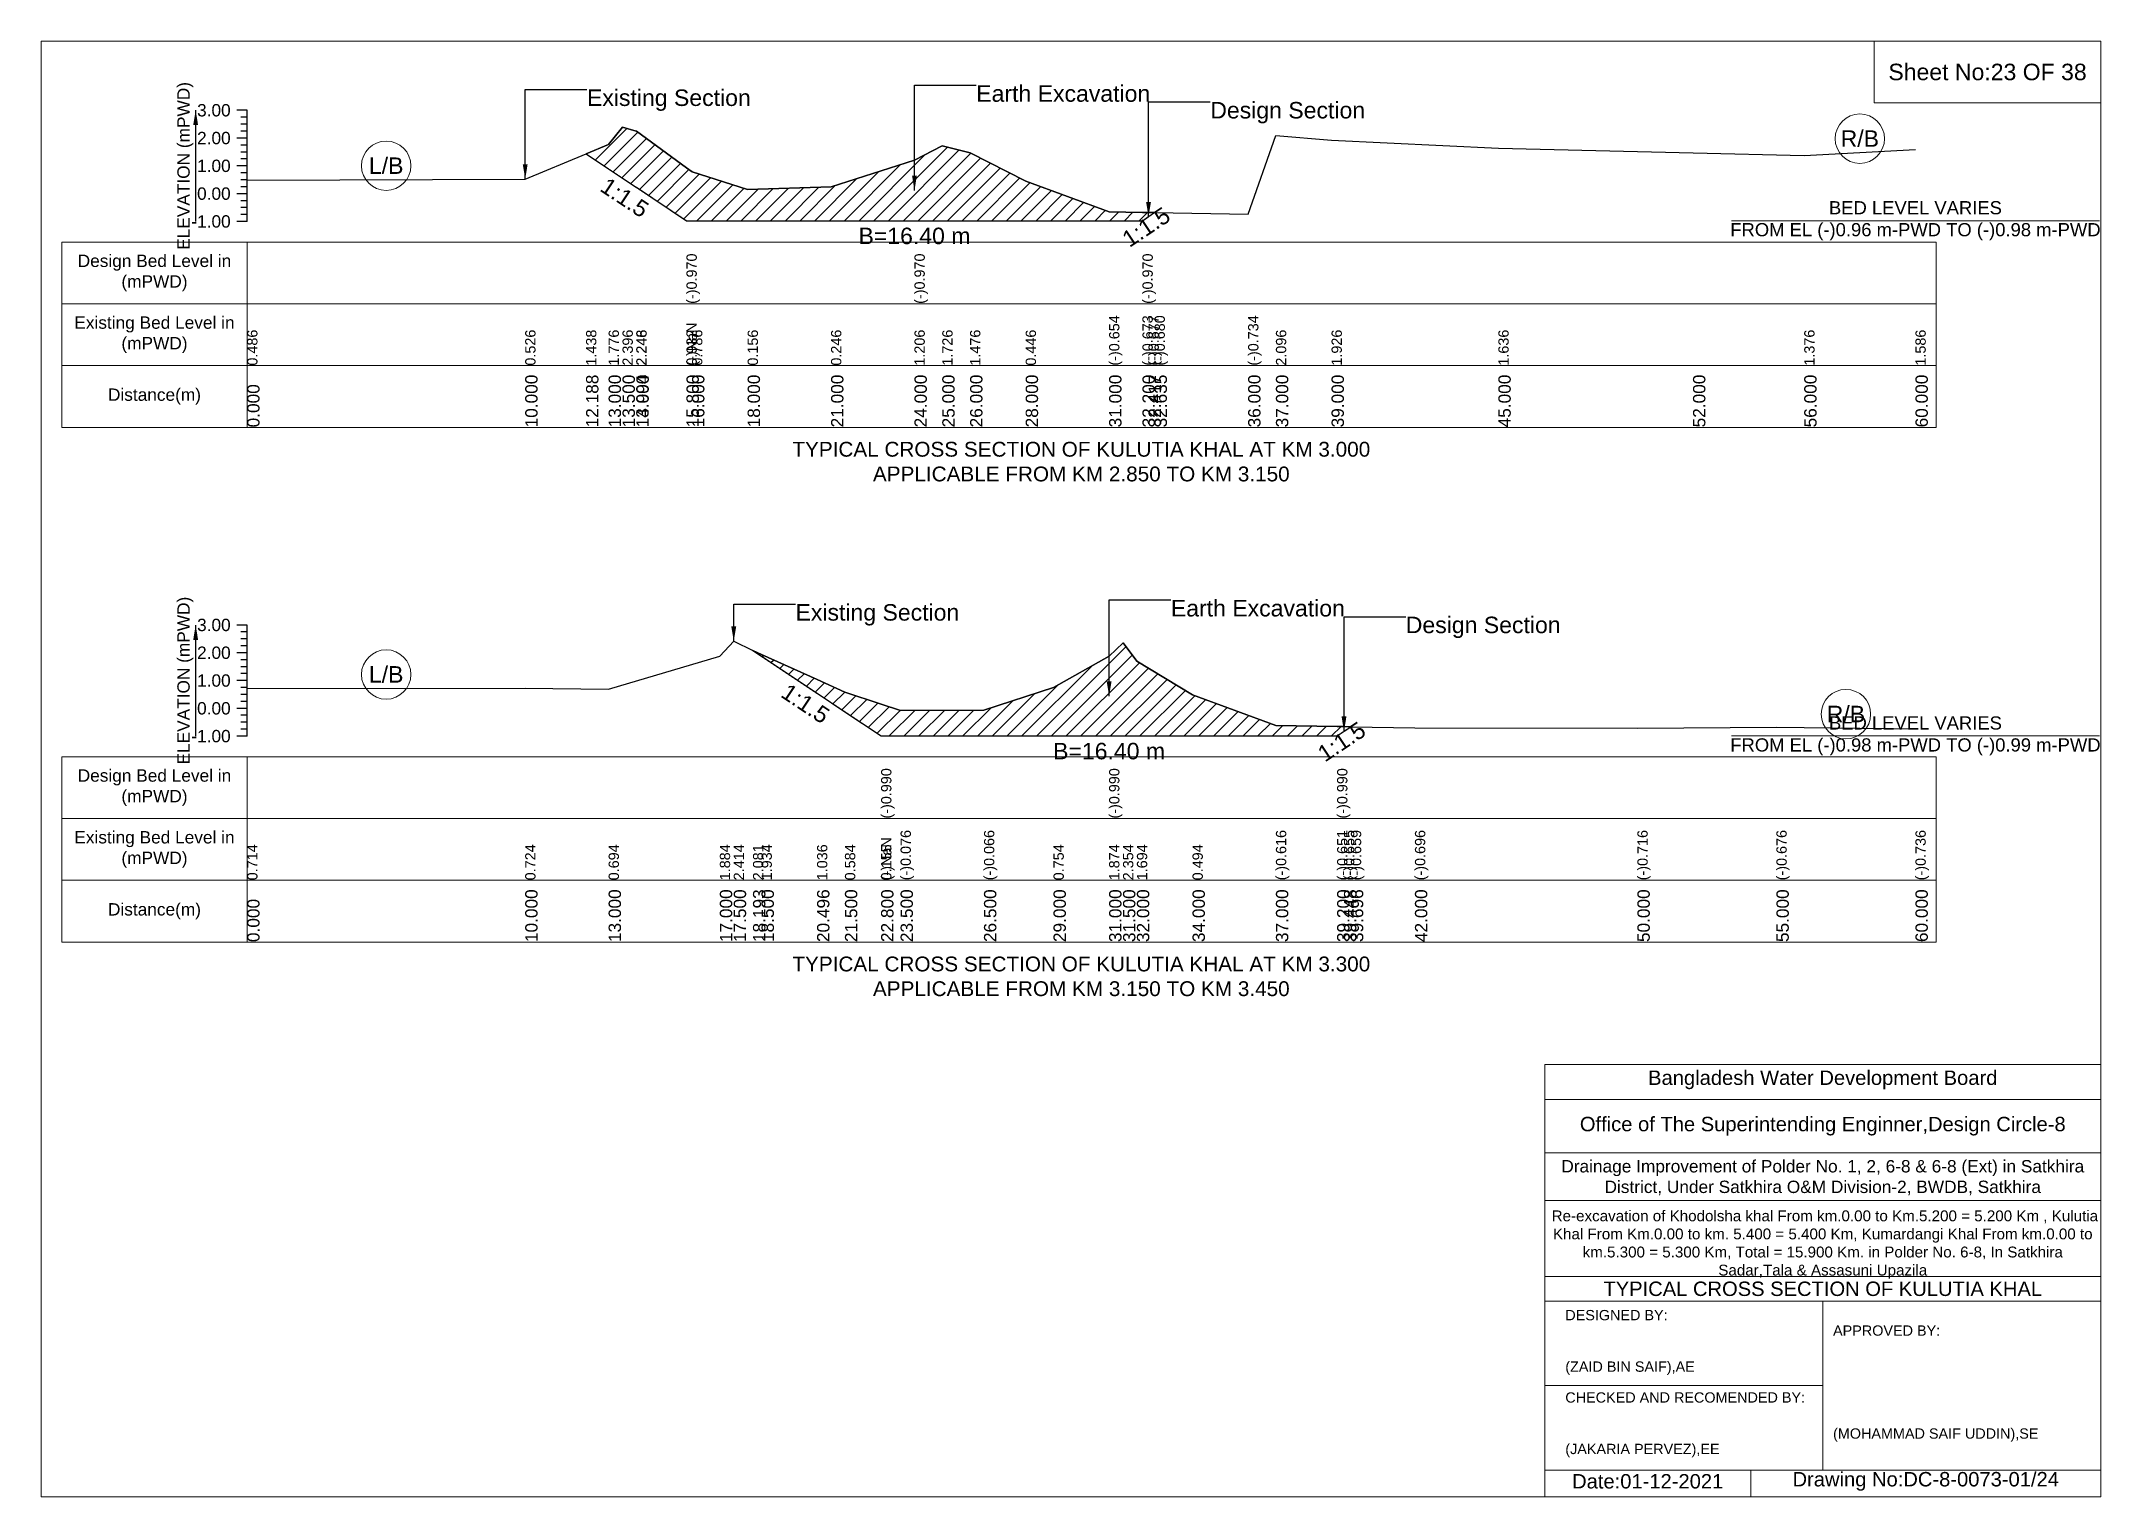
# Model space of a CAD drawing. Header units: inches. Extents: x 93000 to 476000, y -4242 to 0.
# Drawn here: x 320000 to 326000, y -4242 to 0 of the extents above; entities that cross this region are included whole.
import ezdxf

# ---------------------------------------------------------------- set-up
doc = ezdxf.new("R2010")
doc.units = ezdxf.units.IN
doc.header["$LTSCALE"] = 7
doc.header["$MEASUREMENT"] = 0
doc.linetypes.add('DASHED', pattern=[0.75, 0.5, -0.25])
for name, color, linetype, lineweight in [('Cross section Data Border', 7, 'Continuous', 9), ('Cross Section Labels', 7, 'Continuous', 9), ('Design_Bed_Level for Xsection', 7, 'DASHED', 25), ('Existing_Bed_Level for Xsection', 7, 'Continuous', 25), ('Long Section Labels', 7, 'Continuous', 9)]:
    doc.layers.add(name, color=color, linetype=linetype, lineweight=lineweight)
doc.styles.get("Standard").update_dxf_attribs({"font": 'arial.ttf'})
doc.dimstyles.get("Standard").update_dxf_attribs({"dimtxt": 0.18, "dimasz": 0.18, "dimexe": 0.18, "dimexo": 0.0625, "dimgap": 0.09, "dimtad": 0, "dimtih": 1, "dimtoh": 1, "dimdec": 4, "dimzin": 0, "dimdsep": 46, "dimtxsty": 'Standard', "dimcen": 0.09, "dimadec": 0, "dimazin": 0, "dimtfac": 1, "dimtdec": 4, "dimtofl": 0, "dimtmove": 0, "dimatfit": 3, "dimfxl": 1, "dimtolj": 1, "dimtzin": 0, "dimarcsym": 0})

msp = doc.modelspace()

# ---------------------------------------------------------------- texts
at = {"layer": 'Cross section Data Border', "attachment_point": 5}
for s, insert, char_height in [('Sheet No:23 OF 38', (325670, -90), 48), ('Bangladesh Water Development Board', (325190, -3027), 42), ('Office of The Superintending Enginner,Design Circle-8', (325190, -3162), 42)]:
    msp.add_mtext(s, dxfattribs=dict(at, insert=insert, char_height=char_height))
at = {"layer": 'Cross section Data Border'}
for s, insert, char_height, width, attachment_point in [('Design Bed Level in (mPWD)', (320330, -675.5), 36, 480, 5), ('Existing Bed Level in (mPWD)', (320330, -855.5), 36, 480, 5), ('Distance(m)', (320330, -1035.5), 36, 480, 5), ('Design Bed Level in (mPWD)', (320330, -2175.4), 36, 480, 5), ('Existing Bed Level in (mPWD)', (320330, -2355.4), 36, 480, 5), ('Distance(m)', (320330, -2535.4), 36, 480, 5), ('Drainage Improvement of Polder No. 1, 2, 6-8 & 6-8 (Ext) in Satkhira District, Under Satkhira O&M Division-2, BWDB, Satkhira', (325190, -3312), 36, 1680, 5), (' Re-excavation of Khodolsha khal From km.0.00 to Km.5.200 = 5.200 Km , Kulutia Khal From Km.0.00 to km. 5.400 = 5.400 Km, Kumardangi Khal From km.0.00 to km.5.300 = 5.300 Km, Total = 15.900 Km. in Polder No. 6-8, In Satkhira Sadar,Tala & Assasuni Upazila', (325190, -3507), 31.6143, 1620, 5), ('TYPICAL CROSS SECTION OF KULUTIA KHAL', (325190, -3636), 42, 1680, 5), ('DESIGNED BY:^J^J^J(ZAID BIN SAIF),AE', (324440, -3792), 30, 840, 4), ('APPROVED BY:^J^J^J^J^J^J(MOHAMMAD SAIF UDDIN),SE', (325220, -3912), 30, 840, 4), ('CHECKED AND RECOMENDED BY:^J^J^J(JAKARIA PERVEZ),EE', (324440, -4032), 30, 840, 4), ('Date:01-12-2021', (324680, -4197), 42, 840, 5), ('Drawing No:DC-8-0073-01/24', (325490, -4197), 42, 1320, 5)]:
    msp.add_mtext(s, dxfattribs=dict(at, insert=insert, char_height=char_height, width=width, attachment_point=attachment_point))
at = {"layer": 'Cross Section Labels'}
for s, insert, char_height, attachment_point in [('Existing Section', (321590, -140.8), 48, 1), ('Earth Excavation', (322724, -128.6), 48, 1), ('Design Section', (323405.8, -177.2), 48, 1), ('R/B', (325298, -284.1), 48, 5), ('L/B', (321005, -363.1), 48, 5), ('BED LEVEL VARIES ^JFROM EL (-)0.96 m-PWD TO (-)0.98 m-PWD', (325460, -523.1), 38.4, 5), ('B=16.40 m', (322544, -543.4), 48, 2), ('TYPICAL CROSS SECTION OF KULUTIA KHAL AT KM 3.000^JAPPLICABLE FROM KM 2.850 TO KM 3.150', (323030, -1225.5), 43.2, 5), ('Existing Section', (322197.5, -1640.6), 48, 1), ('Earth Excavation', (323291, -1628.5), 48, 1), ('Design Section', (323975.3, -1677.1), 48, 1), ('L/B', (321005, -1845.6), 48, 5), ('BED LEVEL VARIES ^JFROM EL (-)0.98 m-PWD TO (-)0.99 m-PWD', (325460, -2024.6), 38.4, 5), ('R/B', (325257.5, -1961.1), 48, 5), ('B=16.40 m', (323111, -2044.8), 48, 2), ('TYPICAL CROSS SECTION OF KULUTIA KHAL AT KM 3.300^JAPPLICABLE FROM KM 3.150 TO KM 3.450', (323030, -2725.5), 43.2, 5)]:
    msp.add_mtext(s, dxfattribs=dict(at, insert=insert, char_height=char_height, attachment_point=attachment_point))
at = {"layer": 'Cross Section Labels', "char_height": 48, "attachment_point": 2}
for insert, rotation in [((321713.3, -435.7), 326.30993), ((323205.6, -521.5), 33.69007), ((322240, -1910.3), 326.30993), ((323775, -2021.3), 33.69007)]:
    msp.add_mtext('1:1.5', dxfattribs=dict(at, insert=insert, rotation=rotation))
at = {"layer": 'Existing_Bed_Level for Xsection', "char_height": 36, "attachment_point": 5, "rotation": 90}
for insert in [(320420, -363.5), (320420, -1863.4)]:
    msp.add_mtext('ELEVATION (mPWD)', dxfattribs=dict(at, insert=insert))
at = {"layer": 'Existing_Bed_Level for Xsection', "char_height": 36, "attachment_point": 6}
for s, insert in [('3.00', (320552, -201.5)), ('2.00', (320552, -282.5)), ('1.00', (320552, -363.5)), ('0.00', (320552, -444.5)), ('-1.00', (320552, -525.5)), ('3.00', (320552, -1701.4)), ('2.00', (320552, -1782.4)), ('1.00', (320552, -1863.4)), ('0.00', (320552, -1944.4)), ('-1.00', (320552, -2025.4))]:
    msp.add_mtext(s, dxfattribs=dict(at, insert=insert))
at = {"layer": 'Long Section Labels', "attachment_point": 1, "rotation": 90}
for s, insert, char_height in [('(-)0.970', (321879.8, -765.5), 30), ('(-)0.970', (322544, -765.5), 30), ('(-)0.970', (323208.2, -765.5), 30), ('(-)NaN', (321879.8, -945.5), 30), ('(-)NaN', (321879.8, -945.5), 30), ('(-)0.654', (323111, -945.5), 30), ('(-)0.673', (323208.2, -945.5), 30), ('(-)0.673', (323208.2, -945.5), 30), ('(-)0.677', (323225.8, -945.5), 30), ('(-)0.680', (323243.4, -945.5), 30), ('(-)0.734', (323516, -945.5), 30), ('0.486', (320600, -945.5), 30), ('0.526', (321410, -945.5), 30), ('1.438', (321587.3, -945.5), 30), ('1.776', (321653, -945.5), 30), ('2.396', (321693.5, -945.5), 30), ('2.248', (321733.5, -945.5), 30), ('2.246', (321734, -945.5), 30), ('0.932', (321879.8, -945.5), 30), ('0.932', (321879.8, -945.5), 30), ('0.786', (321896, -945.5), 30), ('0.156', (322058, -945.5), 30), ('0.246', (322301, -945.5), 30), ('1.206', (322544, -945.5), 30), ('1.206', (322544, -945.5), 30), ('1.206', (322544, -945.5), 30), ('1.726', (322625, -945.5), 30), ('1.476', (322706, -945.5), 30), ('1.476', (322706, -945.5), 30), ('0.446', (322868, -945.5), 30), ('2.096', (323597, -945.5), 30), ('1.926', (323759, -945.5), 30), ('1.636', (324245, -945.5), 30), ('1.376', (325136, -945.5), 30), ('1.586', (325460, -945.5), 30), ('0.000', (320600, -1125.5), 36), ('10.000', (321410, -1125.5), 36), ('12.188', (321587.3, -1125.5), 36), ('13.000', (321653, -1125.5), 36), ('13.500', (321693.5, -1125.5), 36), ('13.994', (321733.5, -1125.5), 36), ('14.000', (321734, -1125.5), 36), ('15.800', (321879.8, -1125.5), 36), ('15.800', (321879.8, -1125.5), 36), ('15.800', (321879.8, -1125.5), 36), ('16.000', (321896, -1125.5), 36), ('18.000', (322058, -1125.5), 36), ('21.000', (322301, -1125.5), 36), ('24.000', (322544, -1125.5), 36), ('24.000', (322544, -1125.5), 36), ('24.000', (322544, -1125.5), 36), ('25.000', (322625, -1125.5), 36), ('26.000', (322706, -1125.5), 36), ('28.000', (322868, -1125.5), 36), ('31.000', (323111, -1125.5), 36), ('32.200', (323208.2, -1125.5), 36), ('32.200', (323208.2, -1125.5), 36), ('32.200', (323208.2, -1125.5), 36), ('32.417', (323225.8, -1125.5), 36), ('32.635', (323243.4, -1125.5), 36), ('36.000', (323516, -1125.5), 36), ('37.000', (323597, -1125.5), 36), ('39.000', (323759, -1125.5), 36), ('45.000', (324245, -1125.5), 36), ('52.000', (324812, -1125.5), 36), ('56.000', (325136, -1125.5), 36), ('60.000', (325460, -1125.5), 36), ('(-)0.990', (322446.8, -2265.4), 30), ('(-)0.990', (323111, -2265.4), 30), ('(-)0.990', (323775.2, -2265.4), 30), ('(-)NaN', (322446.8, -2445.4), 30), ('(-)0.076', (322503.5, -2445.4), 30), ('(-)0.066', (322746.5, -2445.4), 30), ('(-)0.616', (323597, -2445.4), 30), ('(-)0.651', (323775.2, -2445.4), 30), ('(-)0.651', (323775.2, -2445.4), 30), ('(-)0.651', (323775.2, -2445.4), 30), ('(-)0.655', (323795.3, -2445.4), 30), ('(-)0.659', (323815.4, -2445.4), 30), ('(-)0.696', (324002, -2445.4), 30), ('(-)0.716', (324650, -2445.4), 30), ('(-)0.676', (325055, -2445.4), 30), ('(-)0.736', (325460, -2445.4), 30), ('0.714', (320600, -2445.4), 30), ('0.724', (321410, -2445.4), 30), ('0.694', (321653, -2445.4), 30), ('1.884', (321977, -2445.4), 30), ('2.414', (322017.5, -2445.4), 30), ('2.081', (322073.6, -2445.4), 30), ('1.934', (322098.5, -2445.4), 30), ('1.036', (322260.2, -2445.4), 30), ('0.584', (322341.5, -2445.4), 30), ('0.155', (322446.8, -2445.4), 30), ('0.155', (322446.8, -2445.4), 30), ('0.754', (322949, -2445.4), 30), ('1.874', (323111, -2445.4), 30), ('1.874', (323111, -2445.4), 30), ('1.874', (323111, -2445.4), 30), ('2.354', (323151.5, -2445.4), 30), ('1.694', (323192, -2445.4), 30), ('0.494', (323354, -2445.4), 30), ('0.000', (320600, -2625.4), 36), ('10.000', (321410, -2625.4), 36), ('13.000', (321653, -2625.4), 36), ('17.000', (321977, -2625.4), 36), ('17.500', (322017.5, -2625.4), 36), ('18.193', (322073.6, -2625.4), 36), ('18.500', (322098.5, -2625.4), 36), ('20.496', (322260.2, -2625.4), 36), ('21.500', (322341.5, -2625.4), 36), ('22.800', (322446.8, -2625.4), 36), ('22.800', (322446.8, -2625.4), 36), ('22.800', (322446.8, -2625.4), 36), ('23.500', (322503.5, -2625.4), 36), ('26.500', (322746.5, -2625.4), 36), ('29.000', (322949, -2625.4), 36), ('31.000', (323111, -2625.4), 36), ('31.000', (323111, -2625.4), 36), ('31.000', (323111, -2625.4), 36), ('31.500', (323151.5, -2625.4), 36), ('32.000', (323192, -2625.4), 36), ('34.000', (323354, -2625.4), 36), ('37.000', (323597, -2625.4), 36), ('39.200', (323775.2, -2625.4), 36), ('39.200', (323775.2, -2625.4), 36), ('39.200', (323775.2, -2625.4), 36), ('39.448', (323795.3, -2625.4), 36), ('39.696', (323815.4, -2625.4), 36), ('42.000', (324002, -2625.4), 36), ('50.000', (324650, -2625.4), 36), ('55.000', (325055, -2625.4), 36), ('60.000', (325460, -2625.4), 36)]:
    msp.add_mtext(s, dxfattribs=dict(at, insert=insert, char_height=char_height))

# ---------------------------------------------------------------- hatches: boundary and pattern name
at = {"layer": 'Existing_Bed_Level for Xsection'}
h = msp.add_hatch(dxfattribs=at)
h.set_pattern_fill('ANSI31', color=256, scale=243, style=0)
h.paths.add_polyline_path([(321587.3, -328.1), (321653, -371.9), (321693.5, -398.9), (321733.5, -425.6), (321734, -425.9), (321879.8, -523.1), (321896, -523.1), (322058, -523.1), (322301, -523.1), (322544, -523.1), (322625, -523.1), (322706, -523.1), (322868, -523.1), (323111, -523.1), (323208.2, -523.1), (323225.8, -511.4), (323243.4, -499.6), (323225.8, -499.4), (323208.2, -499.1), (323111, -497.5), (322868, -408.4), (322706, -325), (322625, -304.7), (322544, -346.9), (322301, -424.6), (322058, -431.9), (321896, -380.9), (321879.8, -369.1), (321734, -262.6), (321733.5, -262.5), (321693.5, -250.5), (321653, -300.7)])
h = msp.add_hatch(dxfattribs=at)
h.set_pattern_fill('ANSI31', color=256, scale=243, style=0)
h.paths.add_polyline_path([(322073.6, -1775.8), (322098.5, -1792.4), (322260.2, -1900.2), (322341.5, -1954.4), (322446.8, -2024.6), (322503.5, -2024.6), (322746.5, -2024.6), (322949, -2024.6), (323111, -2024.6), (323151.5, -2024.6), (323192, -2024.6), (323354, -2024.6), (323597, -2024.6), (323775.2, -2024.6), (323795.3, -2011.2), (323815.4, -1997.8), (323795.3, -1997.5), (323775.2, -1997.1), (323597, -1994.3), (323354, -1904.4), (323192, -1807.2), (323151.5, -1753.7), (323111, -1792.6), (322949, -1883.3), (322746.5, -1949.7), (322503.5, -1950.5), (322446.8, -1931.8), (322341.5, -1897.1), (322260.2, -1860.5), (322098.5, -1787.7)])

# ---------------------------------------------------------------- linework, layer by layer
at = {"layer": 'Cross section Data Border'}
for points in [[(320000, 0), (326000, 0), (326000, -4242), (320000, -4242)], [(325340, 0), (326000, 0), (326000, -180), (325340, -180)], [(320060, -585.5), (325520, -585.5), (325520, -1125.5), (320060, -1125.5)], [(320060, -2085.4), (325520, -2085.4), (325520, -2625.4), (320060, -2625.4)]]:
    msp.add_lwpolyline(points, close=True, dxfattribs=at)
for points in [[(320600, -585.5), (320600, -1125.5)], [(320060, -765.5), (325520, -765.5)], [(320060, -945.5), (325520, -945.5)], [(320600, -2085.4), (320600, -2625.4)], [(320060, -2265.4), (325520, -2265.4)], [(320060, -2445.4), (325520, -2445.4)], [(324380, -4242), (324380, -2982), (326000, -2982)], [(324380, -3084), (326000, -3084)], [(324380, -3240), (326000, -3240)], [(324380, -3378), (326000, -3378)], [(324380, -3600), (326000, -3600)], [(324380, -3672), (326000, -3672)], [(325190, -3672), (325190, -4164)], [(324380, -3918), (325190, -3918)], [(324380, -4164), (326000, -4164)], [(324980, -4164), (324980, -4242)]]:
    msp.add_lwpolyline(points, dxfattribs=at)
at = {"layer": 'Cross Section Labels'}
for points in [[(324924.2, -523.1), (325995.8, -523.1)], [(324924.2, -2024.6), (325995.8, -2024.6)]]:
    msp.add_lwpolyline(points, dxfattribs=at)
for centre in [(325298, -284.1), (321005, -363.1), (321005, -1845.6), (325257.5, -1961.1)]:
    msp.add_circle(centre, 72, dxfattribs=at)
at = {"layer": 'Design_Bed_Level for Xsection'}
for points in [[(321587.3, -328.1), (321733.5, -425.6), (321879.8, -523.1), (322544, -523.1), (323208.2, -523.1), (323225.8, -511.4), (323243.4, -499.6)], [(322073.6, -1775.8), (322260.2, -1900.2), (322446.8, -2024.6), (323111, -2024.6), (323775.2, -2024.6), (323795.3, -2011.2), (323815.4, -1997.8)]]:
    msp.add_lwpolyline(points, dxfattribs=at)
at = {"layer": 'Existing_Bed_Level for Xsection'}
for points in [[(320600, -201.5), (320570, -201.5)], [(320600, -221.8), (320582, -221.8)], [(320600, -525.5), (320600, -444.5), (320600, -363.5), (320600, -282.5), (320600, -201.5)], [(320600, -282.5), (320570, -282.5)], [(320600, -242), (320582, -242)], [(320600, -262.3), (320582, -262.3)], [(320600, -405.2), (321410, -401.9), (321587.3, -328.1), (321653, -300.7), (321693.5, -250.5), (321733.5, -262.5), (321734, -262.6), (321879.8, -369.1), (321879.8, -369.1), (321896, -380.9), (322058, -431.9), (322301, -424.6), (322544, -346.9), (322544, -346.9), (322625, -304.7), (322706, -325), (322868, -408.4), (323111, -497.5), (323208.2, -499.1), (323208.2, -499.1), (323225.8, -499.4), (323243.4, -499.6), (323516, -504), (323597, -274.8), (323759, -288.5), (324245, -312), (324812, -325), (325136, -333.1), (325460, -316.1)], [(320600, -302.8), (320582, -302.8)], [(320600, -323), (320582, -323)], [(320600, -343.3), (320582, -343.3)], [(320600, -363.5), (320570, -363.5)], [(320600, -383.8), (320582, -383.8)], [(320600, -404), (320582, -404)], [(320600, -444.5), (320570, -444.5)], [(320600, -424.3), (320582, -424.3)], [(320600, -464.8), (320582, -464.8)], [(320600, -525.5), (320570, -525.5)], [(320600, -485), (320582, -485)], [(320600, -505.3), (320582, -505.3)], [(320600, -1701.4), (320570, -1701.4)], [(320600, -1721.6), (320582, -1721.6)], [(320600, -2025.4), (320600, -1944.4), (320600, -1863.4), (320600, -1782.4), (320600, -1701.4)], [(320600, -1782.4), (320570, -1782.4)], [(320600, -1741.9), (320582, -1741.9)], [(320600, -1762.1), (320582, -1762.1)], [(320600, -1886.5), (321410, -1885.7), (321653, -1888.2), (321977, -1791.8), (322017.5, -1748.8), (322073.6, -1775.8), (322098.5, -1787.7), (322260.2, -1860.5), (322341.5, -1897.1), (322446.8, -1931.8), (322446.8, -1931.8), (322503.5, -1950.5), (322746.5, -1949.7), (322949, -1883.3), (323111, -1792.6), (323111, -1792.6), (323151.5, -1753.7), (323192, -1807.2), (323354, -1904.4), (323597, -1994.3), (323775.2, -1997.1), (323775.2, -1997.1), (323795.3, -1997.5), (323815.4, -1997.8), (324002, -2000.8), (324650, -2002.4), (325055, -1999.1), (325460, -2004)], [(320600, -1802.6), (320582, -1802.6)], [(320600, -1822.9), (320582, -1822.9)], [(320600, -1843.1), (320582, -1843.1)], [(320600, -1863.4), (320570, -1863.4)], [(320600, -1883.6), (320582, -1883.6)], [(320600, -1903.9), (320582, -1903.9)], [(320600, -1944.4), (320570, -1944.4)], [(320600, -1924.1), (320582, -1924.1)], [(320600, -1964.6), (320582, -1964.6)], [(320600, -2025.4), (320570, -2025.4)], [(320600, -1984.9), (320582, -1984.9)], [(320600, -2005.1), (320582, -2005.1)]]:
    msp.add_lwpolyline(points, dxfattribs=at)
for points in [[(321587.3, -328.1), (321653, -371.9), (321693.5, -398.9), (321733.5, -425.6), (321734, -425.9), (321879.8, -523.1), (321879.8, -523.1), (321896, -523.1), (322058, -523.1), (322301, -523.1), (322544, -523.1), (322544, -523.1), (322625, -523.1), (322706, -523.1), (322868, -523.1), (323111, -523.1), (323208.2, -523.1), (323208.2, -523.1), (323225.8, -511.4), (323243.4, -499.6), (323243.4, -499.6), (323243.4, -499.6), (323225.8, -499.4), (323208.2, -499.1), (323208.2, -499.1), (323111, -497.5), (322868, -408.4), (322706, -325), (322625, -304.7), (322544, -346.9), (322544, -346.9), (322301, -424.6), (322058, -431.9), (321896, -380.9), (321879.8, -369.1), (321879.8, -369.1), (321734, -262.6), (321733.5, -262.5), (321693.5, -250.5), (321653, -300.7)], [(322073.6, -1775.8), (322073.6, -1775.8), (322098.5, -1792.4), (322260.2, -1900.2), (322341.5, -1954.4), (322446.8, -2024.6), (322446.8, -2024.6), (322503.5, -2024.6), (322746.5, -2024.6), (322949, -2024.6), (323111, -2024.6), (323111, -2024.6), (323151.5, -2024.6), (323192, -2024.6), (323354, -2024.6), (323597, -2024.6), (323775.2, -2024.6), (323775.2, -2024.6), (323795.3, -2011.2), (323815.4, -1997.8), (323815.4, -1997.8), (323815.4, -1997.8), (323795.3, -1997.5), (323775.2, -1997.1), (323775.2, -1997.1), (323597, -1994.3), (323354, -1904.4), (323192, -1807.2), (323151.5, -1753.7), (323111, -1792.6), (323111, -1792.6), (322949, -1883.3), (322746.5, -1949.7), (322503.5, -1950.5), (322446.8, -1931.8), (322446.8, -1931.8), (322341.5, -1897.1), (322260.2, -1860.5), (322098.5, -1787.7), (322073.6, -1775.8)]]:
    msp.add_lwpolyline(points, close=True, dxfattribs=at)

msp.set_redraw_order([(e.dxf.handle, doc.entitydb.next_handle()) for e in msp.query("TEXT MTEXT ATTDEF DIMENSION ARC_DIMENSION")])  # texts and dimensions are drawn at this point

# ---------------------------------------------------------------- leaders
at = {"layer": 'Cross Section Labels', "annotation_type": 0, "has_hookline": 1, "hookline_direction": 0}
for points, text_width in [([(321410, -401.9), (321410, -140.8), (321589.9, -140.8)], 467.2), ([(322544, -435), (322544, -128.6), (322723.9, -128.6)], 497), ([(323225.8, -511.4), (323225.8, -177.2), (323405.7, -177.2)], 441.2), ([(322017.5, -1748.8), (322017.5, -1640.6), (322197.4, -1640.6)], 467.2), ([(323111, -1908.6), (323111, -1628.5), (323290.9, -1628.5)], 497), ([(323795.3, -2011.2), (323795.3, -1677.1), (323975.2, -1677.1)], 441.2)]:
    msp.add_leader(points, dimstyle='Standard', override={"dimasz": 43.2}, dxfattribs=dict(at, text_width=text_width))
at = {"layer": 'Existing_Bed_Level for Xsection'}
for points in [[(320450, -201.5), (320450, -525.5)], [(320450, -1701.4), (320450, -2025.4)]]:
    msp.add_leader(points, dimstyle='Standard', override={"dimasz": 43.2}, dxfattribs=at)

doc.saveas('drawing.dxf')
